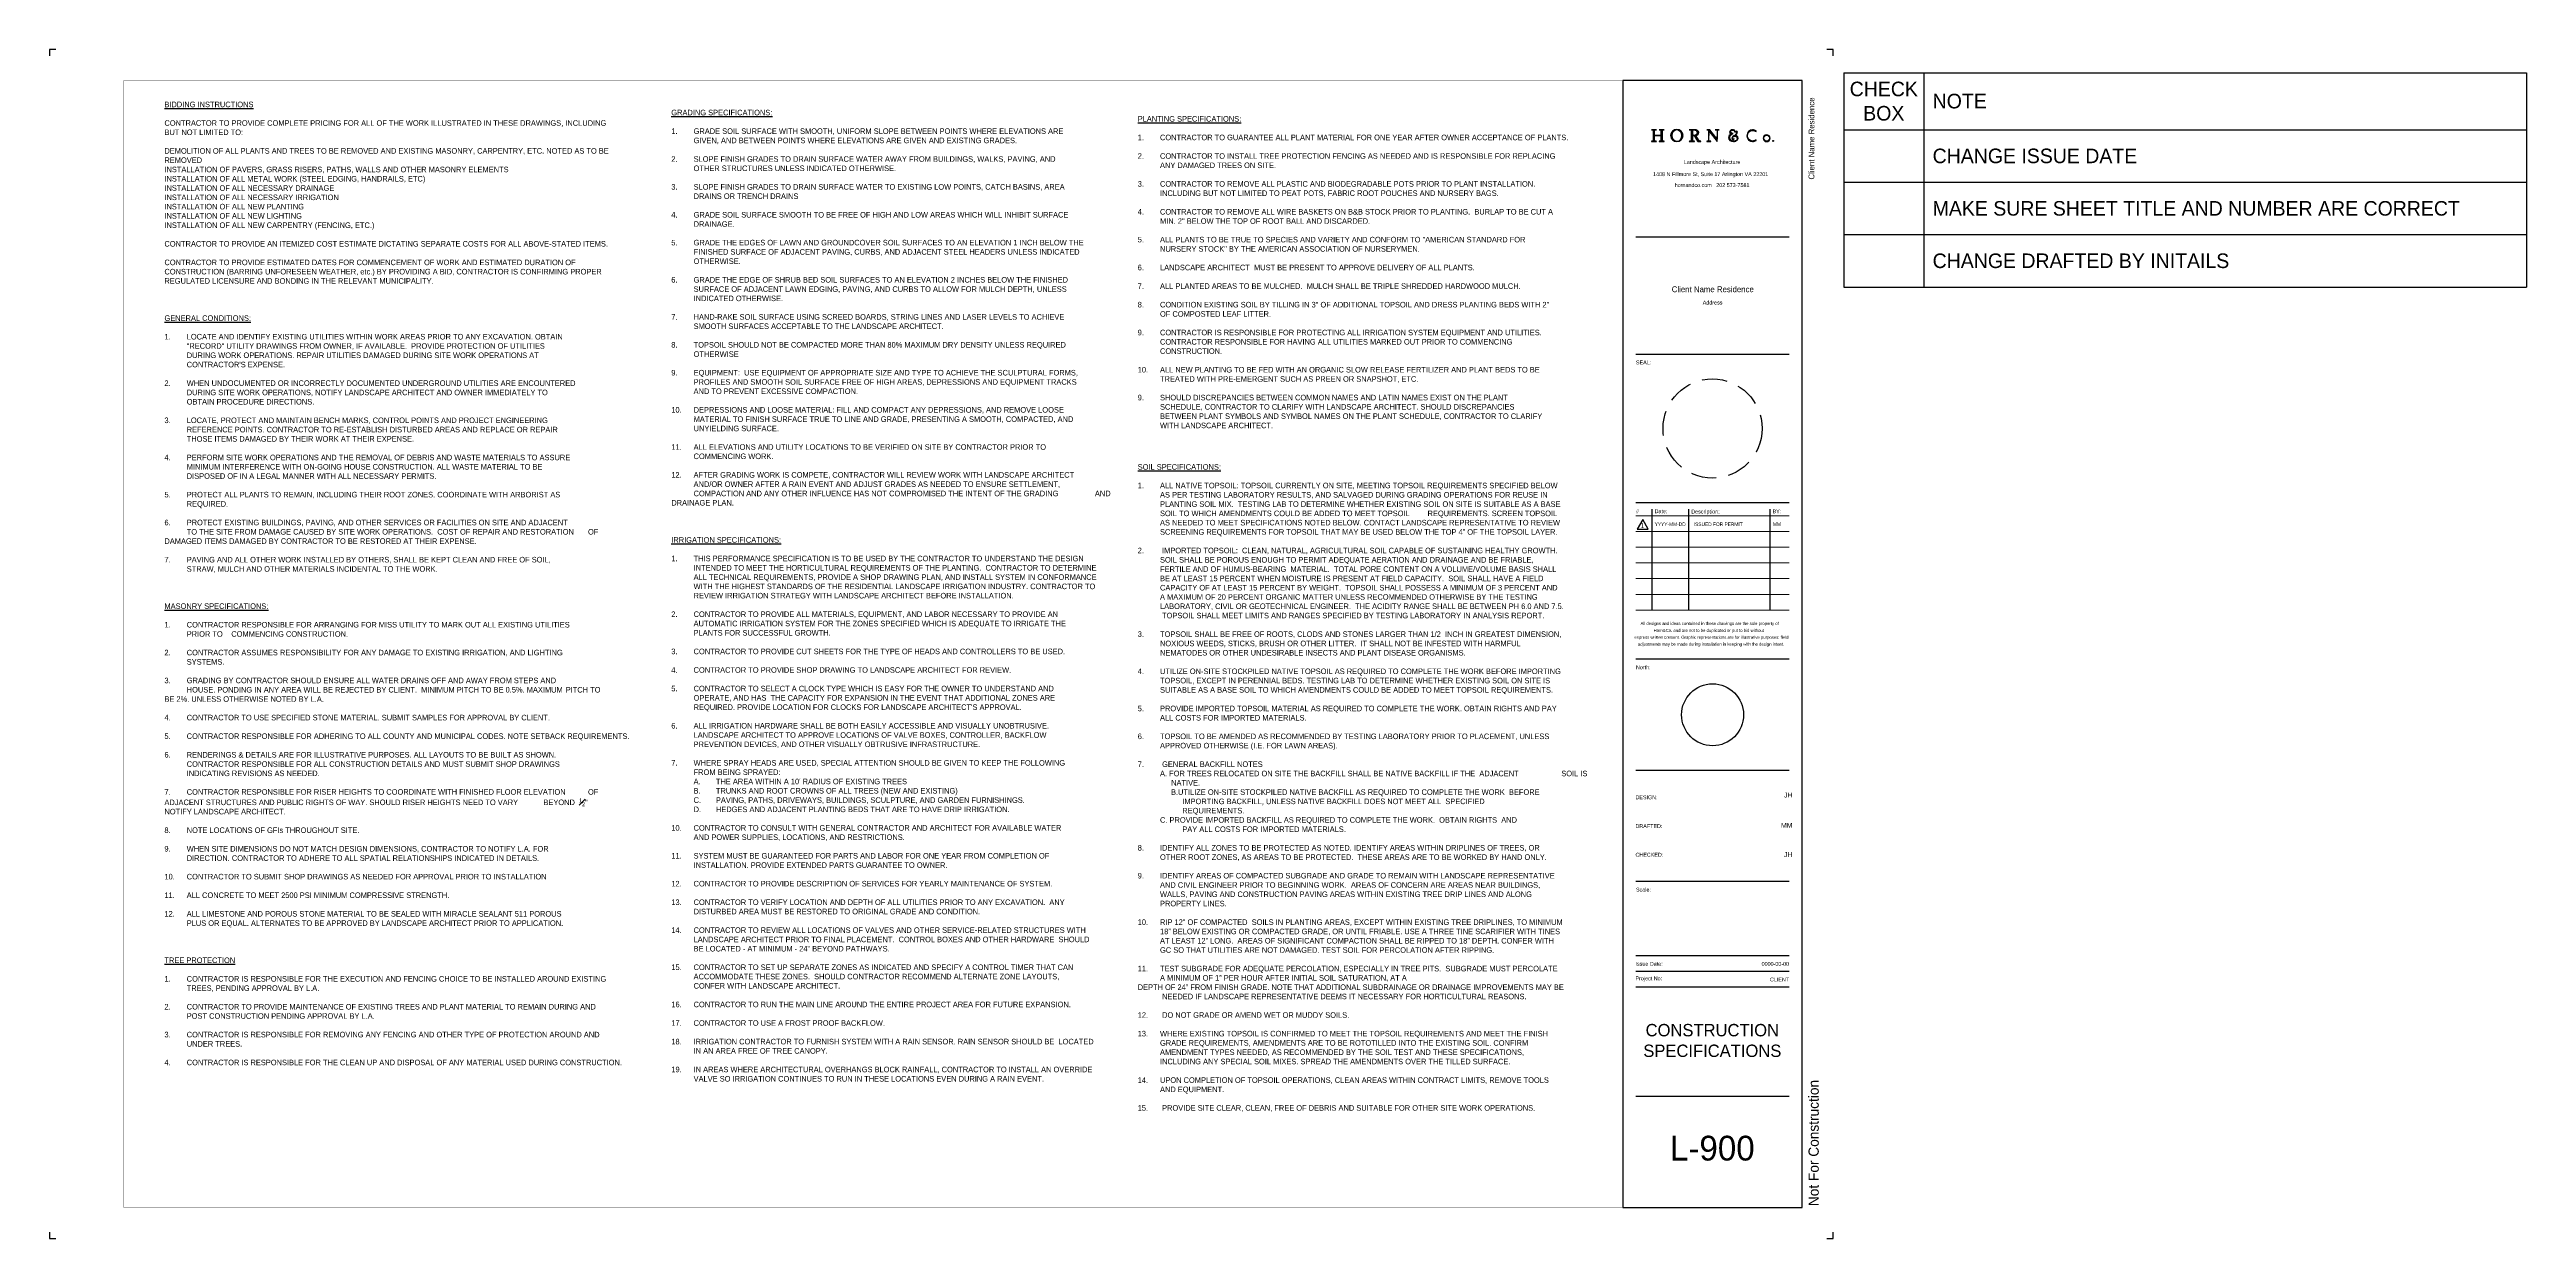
# Paper-space layout 'L-900 Specs' of a CAD drawing. Header units: inches. Extents: x 0 to 50, y 0 to 24.
import ezdxf

# ---------------------------------------------------------------- set-up
doc = ezdxf.new("R2010")
doc.units = ezdxf.units.IN
doc.header["$MEASUREMENT"] = 0
doc.linetypes.add('DASHED', pattern=[0.75, 0.5, -0.25])
for name, color, linetype in [('L-ANNO', 7, 'Continuous'), ('L-TTLB', 7, 'Continuous'), ('L-TTLB-ANNO', 7, 'Continuous')]:
    doc.layers.add(name, color=color, linetype=linetype)
doc.layers.add('L-NPLT', color=11, linetype='Continuous', plot=False)
doc.layers.add('Layer 1', color=7, linetype='Continuous', lineweight=0)
doc.styles.get("Standard").update_dxf_attribs({"font": ''})
doc.styles.add('Title Block Text', font='')
doc.styles.get('Standard').set_extended_font_data('FrancophilSans', bold=True)
doc.styles.get('Title Block Text').set_extended_font_data('Avenir LT Std 55 Roman')

psp = doc.layouts.new('L-900 Specs')

# ---------------------------------------------------------------- texts
at = {"layer": 'L-ANNO', "char_height": 0.1125, "attachment_point": 1, "style": 'Title Block Text'}
for s, width, gutter_width, heights, insert in [('\\A1;\\pxql;{\\L\\C7;BIDDING INSTRUCTIONS \\P\\l\\PCONTRACTOR TO PROVIDE COMPLETE PRICING FOR ALL OF THE WORK ILLUSTRATED IN THESE DRAWINGS, INCLUDING BUT NOT LIMITED TO:\\P\\PDEMOLITION OF ALL PLANTS AND TREES TO BE REMOVED AND EXISTING MASONRY, CARPENTRY, ETC. NOTED AS TO BE REMOVED\\PINSTALLATION OF PAVERS, GRASS RISERS, PATHS, WALLS AND OTHER MASONRY ELEMENTS \\PINSTALLATION OF ALL METAL WORK (STEEL EDGING, HANDRAILS, ETC)\\PINSTALLATION OF ALL NECESSARY DRAINAGE \\PINSTALLATION OF ALL NECESSARY IRRIGATION\\PINSTALLATION OF ALL NEW PLANTING\\PINSTALLATION OF ALL NEW LIGHTING \\PINSTALLATION OF ALL NEW CARPENTRY (FENCING, ETC.)\\P\\P\\pq*;CONTRACTOR TO PROVIDE AN ITEMIZED COST ESTIMATE DICTATING\\A0; SEPARATE COSTS FOR ALL ABOVE-STATED ITEMS.\\P\\PCONTRACTOR TO PROVIDE ESTIMATED DATES FOR COMMENCEMENT OF WORK AND ESTIMATED DURATION OF CONSTRUCTION (BARRING UNFORESEEN WEATHER, etc.) BY PROVIDING A BID, CONTRACTOR IS CONFIRMING PROPER REGULATED LICENSURE AND BONDING IN THE RELEVANT MUNICIPALITY.\\P\\P\\pql;\\A1;\\L\\P\\PGENERAL CONDITIONS:^J\\P\\pi-4,l4,q*;\\A0;\\l1.^ILOCATE AND IDENTIFY EXISTING UTILITIES WITHIN WORK AREAS PRIOR TO ANY EXCAVATION. OBTAIN  \\P\\pi0,l0,ql;^I"RECORD" UTILITY DRAWINGS FROM OWNER, IF AVAILABLE.  PROVIDE PROTECTION OF UTILITIES ^I\\P^IDURING WORK OPERATIONS. REPAIR UTILITIES DAMAGED DURING SITE WORK OPERATIONS AT ^I\\P^ICONTRACTOR\'S EXPENSE.\\P\\pi-1.5,l4.5,q*,t4.5;\\P\\pi-4,l4,tz;2.^IWHEN UNDOCUMENTED OR INCORRECTLY DOCUMENTED UNDERGROUND UTILITIES ARE ENCOUNTERED \\P\\pi0,l0,ql;^IDURING SITE WORK OPERATIONS, NOTIFY LANDSCAPE ARCHITECT AND OWNER IMMEDIATELY TO \\P^IOBTAIN PROCEDURE DIRECTIONS. \\P\\pi-1.5,l4.5,q*,t4.5;\\P\\pi-4,l4,tz;3.^ILOCATE, PROTECT AND MAINTAIN BENCH MARKS, CONTROL POINTS AND PROJECT ENGINEERING \\P\\pi0,l0,ql;^IREFERENCE POINTS. CONTRACTOR TO RE-ESTABLISH DISTURBED AREAS AND REPLACE OR REPAIR \\P^ITHOSE ITEMS DAMAGED BY THEIR WORK AT THEIR EXPENSE. ^J\\P\\pi-4,l4,q*;4.^IPERFORM SITE WORK OPERATIONS AND THE REMOVAL OF DEBRIS AND WASTE MATERIALS TO ASSURE \\P\\pi0,l0,ql;^IMINIMUM INTERFERENCE WITH ON-GOING HOUSE CONSTRUCTION. ALL WASTE MATERIAL TO BE ^I\\P^IDISPOSED OF IN A LEGAL MANNER WITH ALL NECESSARY PERMITS.\\P\\pi-1.5,l4.5,q*,t4.5;\\P\\pi-4,l4,tz;5.^IPROTECT ALL PLANTS TO REMAIN, INCLUDING THEIR ROOT ZONES. COORDINATE WITH ARBORIST AS \\P\\pi0,l0,ql;^IREQUIRED.\\P\\pi-1.5,l4.5,q*,t4.5;\\P\\pi-4,l4,tz;6.^IPROTECT EXISTING BUILDINGS, PAVING, AND OTHER SERVICES OR FACILITIES ON SITE AND ADJACENT \\P\\pi0,l0,ql;^ITO THE SITE FROM DAMAGE CAUSED BY SITE WORK OPERATIONS.  COST OF REPAIR AND RESTORATION ^IOF DAMAGED ITEMS DAMAGED BY CONTRACTOR TO BE RESTORED AT THEIR EXPENSE.\\P\\pi-1.5,l4.5,q*,t4.5;\\P\\pi-4,l4,tz;7.^IPAVING AND ALL OTHER WORK INSTALLED BY OTHERS, SHALL BE KEPT CLEAN AND FREE OF SOIL, \\P\\pi0,l0,ql;^ISTRAW, MULCH AND OTHER MATERIALS INCIDENTAL TO THE WORK.\\P\\A1;\\L\\P\\P\\PMASONRY SPECIFICATIONS:\\P\\P\\l1. ^ICONTRACTOR RESPONSIBLE FOR ARRANGING FOR MISS UTILITY TO MARK OUT ALL EXISTING UTILITIES \\P^IPRIOR TO ^ICOMMENCING CONSTRUCTION. \\P\\P2. ^ICONTRACTOR ASSUMES RESPONSIBILITY FOR ANY DAMAGE TO EXISTING IRRIGATION, AND LIGHTING \\P^ISYSTEMS. \\P\\P3. ^IGRADING BY CONTRACTOR SHOULD ENSURE ALL WATER DRAINS OFF AND AWAY FROM STEPS AND ^I\\P^IHOUSE. PONDING IN ANY AREA WILL BE REJECTED BY CLIENT.  MINIMUM PITCH TO BE 0.5%. MAXIMUM ^IPITCH TO BE 2%. UNLESS OTHERWISE NOTED BY L.A.\\P\\P4. ^ICONTRACTOR TO USE SPECIFIED STONE MATERIAL. SUBMIT SAMPLES FOR APPROVAL BY CLIENT. \\P\\P\\pi-4,l4;5. ^ICONTRACTOR RESPONSIBLE FOR ADHERING TO ALL COUNTY AND MUNICIPAL CODES. NOTE SETBACK REQUIREMENTS.\\P\\pi0,l0;\\P6. ^IRENDERINGS & DETAILS ARE FOR ILLUSTRATIVE PURPOSES. ALL LAYOUTS TO BE BUILT AS SHOWN. \\P^ICONTRACTOR RESPONSIBLE FOR ALL CONSTRUCTION DETAILS AND MUST SUBMIT SHOP DRAWINGS \\P^IINDICATING REVISIONS AS NEEDED. \\P\\P7. ^ICONTRACTOR RESPONSIBLE FOR RISER HEIGHTS TO COORDINATE WITH FINISHED FLOOR ELEVATION ^IOF ADJACENT STRUCTURES AND PUBLIC RIGHTS OF WAY. SHOULD RISER HEIGHTS NEED TO VARY ^I^IBEYOND  \\H0.7x;\\S1#2;\\H1.42857x;" NOTIFY LANDSCAPE ARCHITECT.\\P\\P8. ^INOTE LOCATIONS OF GFIs THROUGHOUT SITE.\\P\\P9. ^IWHEN SITE DIMENSIONS DO NOT MATCH DESIGN DIMENSIONS, CONTRACTOR TO NOTIFY L.A. FOR \\P^IDIRECTION. CONTRACTOR TO ADHERE TO ALL SPATIAL RELATIONSHIPS INDICATED IN DETAILS. \\P\\P10. ^ICONTRACTOR TO SUBMIT SHOP DRAWINGS AS NEEDED FOR APPROVAL PRIOR TO INSTALLATION\\P\\P11. ^IALL CONCRETE TO MEET 2500 PSI MINIMUM COMPRESSIVE STRENGTH.\\P\\P12. ^IALL LIMESTONE AND POROUS STONE MATERIAL TO BE SEALED WITH MIRACLE SEALANT 511 POROUS \\P^IPLUS OR EQUAL. ALTERNATES TO BE APPROVED BY LANDSCAPE ARCHITECT PRIOR TO APPLICATION.\\P\\P\\L\\P\\PTREE PROTECTION \\P\\P\\pi-4,l4,q*;\\l1.^ICONTRACTOR IS RESPONSIBLE FOR THE EXECUTION AND FENCING CHOICE TO BE INSTALLED AROUND EXISTING TREES, PENDING APPROVAL BY L.A. \\P\\pi0,l0,ql;\\P\\pi-4,l4,q*;2.^ICONTRACTOR TO PROVIDE MAINTENANCE OF EXISTING TREES AND PLANT MATERIAL TO REMAIN DURING AND POST CONSTRUCTION PENDING APPROVAL BY L.A. \\P\\pi0,l0,ql;\\P\\pi-4,l4,q*;3.^ICONTRACTOR IS RESPONSIBLE FOR REMOVING ANY FENCING AND OTHER TYPE OF PROTECTION AROUND AND UNDER TREES. \\P\\pi0,l0,ql;\\P\\pi-4,l4,q*;4.^ICONTRACTOR IS RESPONSIBLE FOR THE CLEAN UP AND DISPOSAL OF ANY MATERIAL USED DURING CONSTRUCTION.}', 8.6916, 0.9, [21.618], (2.319, 22.948)), ('\\A1;\\pxsm1,ql;{\\L\\C7;GRADING SPECIFICATIONS:\\P\\P\\pi-4,l4,q*;\\A0;\\l1.^IGRADE SOIL SURFACE WITH SMOOTH, UNIFORM SLOPE BETWEEN POINTS WHERE ELEVATIONS ARE \\P\\pi0,l0,ql;^IGIVEN, AND BETWEEN POINTS WHERE ELEVATIONS ARE GIVEN AND EXISTING GRADES.\\P\\P\\pi-4,l4,q*;2.^ISLOPE FINISH GRADES TO DRAIN SURFACE WATER AWAY FROM BUILDINGS, WALKS, PAVING, AND \\P\\pi0,l0,ql;^IOTHER STRUCTURES UNLESS INDICATED OTHERWISE.\\P\\P\\pi-4,l4,q*;3.^ISLOPE FINISH GRADES TO DRAIN SURFACE WATER TO EXISTING LOW POINTS, CATCH BASINS, AREA \\P\\pi0,l0,ql;^IDRAINS OR TRENCH DRAINS\\P\\P\\pi-4,l4,q*;4.^IGRADE SOIL SURFACE SMOOTH TO BE FREE OF HIGH AND LOW AREAS WHICH WILL INHIBIT SURFACE \\P\\pi0,l0,ql;^IDRAINAGE.\\P\\P\\pi-4,l4,q*;5.^IGRADE THE EDGES OF LAWN AND GROUNDCOVER SOIL SURFACES TO AN ELEVATION 1 INCH BELOW THE FINISHED SURFACE OF ADJACENT PAVING, CURBS, AND ADJACENT STEEL HEADERS UNLESS INDICATED OTHERWISE.\\P\\pi0,l0,ql;\\P\\pi-4,l4,q*;6.^IGRADE THE EDGE OF SHRUB BED SOIL SURFACES TO AN ELEVATION 2 INCHES BELOW THE FINISHED \\P\\pi0,l0,ql;^ISURFACE OF ADJACENT LAWN EDGING, PAVING, AND CURBS TO ALLOW FOR MULCH DEPTH, UNLESS \\P^IINDICATED OTHERWISE.\\P\\P\\pi-4,l4,q*;7.^IHAND-RAKE SOIL SURFACE USING SCREED BOARDS, STRING LINES AND LASER LEVELS TO ACHIEVE \\P\\pi0,l0,ql;^ISMOOTH SURFACES ACCEPTABLE TO THE LANDSCAPE ARCHITECT.\\P\\P\\pi-4,l4,q*;8.^ITOPSOIL SHOULD NOT BE COMPACTED MORE THAN 80% MAXIMUM DRY DENSITY UNLESS REQUIRED \\P\\pi0,l0,ql;^IOTHERWISE  \\P\\P\\pi-4,l4,q*;9.^IEQUIPMENT:  USE EQUIPMENT OF APPROPRIATE SIZE AND TYPE TO ACHIEVE THE SCULPTURAL FORMS, \\P\\pi0,l0,ql;^IPROFILES AND SMOOTH SOIL SURFACE FREE OF HIGH AREAS, DEPRESSIONS AND EQUIPMENT TRACKS \\P^IAND TO PREVENT EXCESSIVE COMPACTION.\\P\\A1;\\P\\pi-4,l4,q*;10.^IDEPRESSIONS AND LOOSE MATERIAL: FILL AND COMPACT ANY DEPRESSIONS, AND REMOVE LOOSE \\P\\pi0,l0,ql;^IMATERIAL TO FINISH SURFACE TRUE TO LINE AND GRADE, PRESENTING A SMOOTH, COMPACTED, AND \\P^IUNYIELDING SURFACE.\\P\\P\\pi-4,l4,q*;11.^IALL ELEVATIONS AND UTILITY LOCATIONS TO BE VERIFIED ON SITE BY CONTRACTOR PRIOR TO \\P\\pi0,l0,ql;^ICOMMENCING WORK.\\P\\P\\pi-4,l4,q*;12.^IAFTER GRADING WORK IS COMPETE, CONTRACTOR WILL REVIEW WORK WITH LANDSCAPE ARCHITECT \\P\\pi0,l0,ql;^IAND/OR OWNER AFTER A RAIN EVENT AND ADJUST GRADES AS NEEDED TO ENSURE SETTLEMENT, ^I\\P^ICOMPACTION AND ANY OTHER INFLUENCE HAS NOT COMPROMISED THE INTENT OF THE GRADING ^I^IAND DRAINAGE PLAN.\\A0;\\P\\P\\L\\P\\PIRRIGATION SPECIFICATIONS:\\P\\pq*;\\l\\P\\pi-4,l4;1.^ITHIS PERFORMANCE SPECIFICATION IS TO BE USED BY THE CONTRACTOR TO UNDERSTAND THE DESIGN INTENDED TO MEET THE HORTICULTURAL REQUIREMENTS OF THE PLANTING.  CONTRACTOR TO DETERMINE ALL TECHNICAL REQUIREMENTS, PROVIDE A SHOP DRAWING PLAN, AND INSTALL SYSTEM IN CONFORMANCE WITH THE HIGHEST STANDARDS OF THE RESIDENTIAL LANDSCAPE IRRIGATION INDUSTRY. CONTRACTOR TO REVIEW IRRIGATION STRATEGY WITH LANDSCAPE ARCHITECT BEFORE INSTALLATION. \\P\\pi0,l0,ql;\\P\\pi-4,l4,q*;2.^ICONTRACTOR TO PROVIDE ALL MATERIALS, EQUIPMENT, AND LABOR NECESSARY TO PROVIDE AN \\P\\pi0,l0,ql;^IAUTOMATIC IRRIGATION SYSTEM FOR THE ZONES SPECIFIED WHICH IS ADEQUATE TO IRRIGATE THE \\P^IPLANTS FOR SUCCESSFUL GROWTH.\\P\\P\\pi-4,l4,q*;3.^ICONTRACTOR TO PROVIDE CUT SHEETS FOR THE TYPE OF HEADS AND CONTROLLERS TO BE USED.\\P\\pi0,l0;\\P\\pi-4,l4;4.^ICONTRACTOR TO PROVIDE SHOP DRAWING TO LANDSCAPE ARCHITECT FOR REVIEW.\\P\\pi0,l0;\\P\\pi-4,l4;5.^ICONTRACTOR TO SELECT A CLOCK TYPE WHICH IS EASY FOR THE OWNER TO UNDERSTAND AND \\P\\pi0,l0,ql;^IOPERATE, AND HAS  THE CAPACITY FOR EXPANSION IN THE EVENT THAT ADDITIONAL ZONES ARE \\P^IREQUIRED. PROVIDE LOCATION FOR CLOCKS FOR LANDSCAPE ARCHITECT\'S APPROVAL.\\P^I^I\\P\\pi-4,l4,q*;6.^IALL IRRIGATION HARDWARE SHALL BE BOTH EASILY ACCESSIBLE AND VISUALLY UNOBTRUSIVE. \\P\\pi0,l0,ql;^ILANDSCAPE ARCHITECT TO APPROVE LOCATIONS OF VALVE BOXES, CONTROLLER, BACKFLOW \\P^IPREVENTION DEVICES, AND OTHER VISUALLY OBTRUSIVE INFRASTRUCTURE.\\P\\P\\pi-4,l4,q*;7.^IWHERE SPRAY HEADS ARE USED, SPECIAL ATTENTION SHOULD BE GIVEN TO KEEP THE FOLLOWING \\P\\pi0,l0,ql;^IFROM BEING SPRAYED:\\P\\pi-4,l8,q*;A.^ITHE AREA WITHIN A 10\' RADIUS OF EXISTING TREES\\PB.^ITRUNKS AND ROOT CROWNS OF ALL TREES (NEW AND EXISTING)\\PC.^IPAVING, PATHS, DRIVEWAYS, BUILDINGS, SCULPTURE, AND GARDEN FURNISHINGS.\\PD.^IHEDGES AND ADJACENT PLANTING BEDS THAT ARE TO HAVE DRIP IRRIGATION.\\P\\pi0,l0;\\P\\pi-4,l4;10.^ICONTRACTOR TO CONSULT WITH GENERAL CONTRACTOR AND ARCHITECT FOR AVAILABLE WATER\\P\\pi0,l0,ql;^IAND POWER SUPPLIES, LOCATIONS, AND RESTRICTIONS.\\P\\pq*;\\P\\pi-4,l4;11.^ISYSTEM MUST BE GUARANTEED FOR PARTS AND LABOR FOR ONE YEAR FROM COMPLETION OF \\P\\pi0,l0;^IINSTALLATION. PROVIDE EXTENDED PARTS GUARANTEE TO OWNER. \\P\\P\\pi-4,l4;12.^ICONTRACTOR TO PROVIDE DESCRIPTION OF SERVICES FOR YEARLY MAINTENANCE OF SYSTEM.\\P\\pi0,l0;\\P\\pi-4,l4;13.^ICONTRACTOR TO VERIFY LOCATION AND DEPTH OF ALL UTILITIES PRIOR TO ANY EXCAVATION.  ANY \\P\\pi0,l0,ql;^IDISTURBED AREA MUST BE RESTORED TO ORIGINAL GRADE AND CONDITION.\\P\\P\\pi-4,l4,q*;14.^ICONTRACTOR TO REVIEW ALL LOCATIONS OF VALVES AND OTHER SERVICE-RELATED STRUCTURES WITH LANDSCAPE ARCHITECT PRIOR TO FINAL PLACEMENT.  CONTROL BOXES AND OTHER HARDWARE  SHOULD BE LOCATED - AT MINIMUM - 24" BEYOND PATHWAYS.\\P\\pi0,l0;\\P\\pi-4,l4;15.^ICONTRACTOR TO SET UP SEPARATE ZONES AS INDICATED AND SPECIFY A CONTROL TIMER THAT CAN \\P\\pi0,l0;^IACCOMMODATE THESE ZONES.  SHOULD CONTRACTOR RECOMMEND ALTERNATE ZONE LAYOUTS, ^I\\P^ICONFER WITH LANDSCAPE ARCHITECT.\\P\\P\\pi-4,l4;16.^ICONTRACTOR TO RUN THE MAIN LINE AROUND THE ENTIRE PROJECT AREA FOR FUTURE EXPANSION.  \\P\\pi0,l0;\\P\\pi-4,l4;17.^ICONTRACTOR TO USE A FROST PROOF BACKFLOW. \\P\\pi0,l0;\\P\\pi-4,l4;18.^IIRRIGATION CONTRACTOR TO FURNISH SYSTEM WITH A RAIN SENSOR. RAIN SENSOR SHOULD BE  LOCATED IN AN AREA FREE OF TREE CANOPY. \\P\\pi0,l0;\\P\\pi-4,l4;19.^IIN AREAS WHERE ARCHITECTURAL OVERHANGS BLOCK RAINFALL, CONTRACTOR TO INSTALL AN OVERRIDE VALVE SO IRRIGATION CONTINUES TO RUN IN THESE LOCATIONS EVEN DURING A RAIN EVENT.}', 8.63764, 0.9, [0], (12.55, 22.784)), ('\\A1;\\pxql;{\\L\\C7;PLANTING SPECIFICATIONS:\\P\\P\\pi-4,l4,q*;\\A0;\\l1.^ICONTRACTOR TO GUARANTEE ALL PLANT MATERIAL FOR ONE YEAR AFTER OWNER ACCEPTANCE OF PLANTS. \\P\\pi0,l0;\\P\\pi-4,l4;2.^ICONTRACTOR TO INSTALL TREE PROTECTION FENCING AS NEEDED AND IS RESPONSIBLE FOR REPLACING ANY DAMAGED TREES ON SITE. \\P\\pi0,l0,ql;\\P\\pi-4,l4,q*;3.^ICONTRACTOR TO REMOVE ALL PLASTIC AND BIODEGRADABLE POTS PRIOR TO PLANT INSTALLATION. INCLUDING BUT NOT LIMITED TO PEAT POTS, FABRIC ROOT POUCHES AND NURSERY BAGS.\\P\\pi0,l0,ql;\\P\\pi-4,l4,q*;4.^ICONTRACTOR TO REMOVE ALL WIRE BASKETS ON B&B STOCK PRIOR TO PLANTING.  BURLAP TO BE CUT A MIN. 2" BELOW THE TOP OF ROOT BALL AND DISCARDED. \\P\\pi0,l0;\\P\\pi-4,l4;5.^IALL PLANTS TO BE TRUE TO SPECIES AND VARIETY AND CONFORM TO "AMERICAN STANDARD FOR NURSERY STOCK" BY THE AMERICAN ASSOCIATION OF NURSERYMEN. \\P\\pi0,l0;\\P\\pi-4,l4;6.^ILANDSCAPE ARCHITECT  MUST BE PRESENT TO APPROVE DELIVERY OF ALL PLANTS. \\P\\pi0,l0;\\P\\pi-4,l4;7.^IALL PLANTED AREAS TO BE MULCHED.  MULCH SHALL BE TRIPLE SHREDDED HARDWOOD MULCH.\\P\\pi0,l0;\\P\\pi-4,l4;8.^ICONDITION EXISTING SOIL BY TILLING IN 3" OF ADDITIONAL TOPSOIL AND DRESS PLANTING BEDS WITH 2" OF COMPOSTED LEAF LITTER. \\P\\pi0,l0;\\P\\pi-4,l4;9.^ICONTRACTOR IS RESPONSIBLE FOR PROTECTING ALL IRRIGATION SYSTEM EQUIPMENT AND UTILITIES.  CONTRACTOR RESPONSIBLE FOR HAVING ALL UTILITIES MARKED OUT PRIOR TO COMMENCING CONSTRUCTION. \\P\\pi0,l0,ql;\\P\\pi-4,l4,q*;10.^IALL NEW PLANTING TO BE FED WITH AN ORGANIC SLOW RELEASE FERTILIZER AND PLANT BEDS TO BE TREATED WITH PRE-EMERGENT SUCH AS PREEN OR SNAPSHOT, ETC.\\P\\pi0,l0,ql;\\P9. ^ISHOULD DISCREPANCIES BETWEEN COMMON NAMES AND LATIN NAMES EXIST ON THE PLANT \\P^ISCHEDULE, CONTRACTOR TO CLARIFY WITH LANDSCAPE ARCHITECT. SHOULD DISCREPANCIES \\P\\pi-4,l4;^IBETWEEN PLANT SYMBOLS AND SYMBOL NAMES ON THE PLANT SCHEDULE, CONTRACTOR TO CLARIFY WITH LANDSCAPE ARCHITECT.}', 8.52756, 0.9, [0], (21.964, 22.657)), ('{\\L\\C0;SOIL SPECIFICATIONS:\\P\\P\\pxi-4,l4,t4;\\l1.^IALL NATIVE TOPSOIL: TOPSOIL CURRENTLY ON SITE, MEETING TOPSOIL REQUIREMENTS SPECIFIED BELOW AS PER TESTING LABORATORY RESULTS, AND SALVAGED DURING GRADING OPERATIONS FOR REUSE IN PLANTING SOIL MIX.  TESTING LAB TO DETERMINE WHETHER EXISTING SOIL ON SITE IS SUITABLE AS A BASE SOIL TO WHICH AMENDMENTS COULD BE ADDED TO MEET TOPSOIL ^IREQUIREMENTS. SCREEN TOPSOIL AS NEEDED TO MEET SPECIFICATIONS NOTED BELOW. CONTACT LANDSCAPE REPRESENTATIVE TO REVIEW SCREENING REQUIREMENTS FOR TOPSOIL THAT MAY BE USED BELOW THE TOP 4” OF THE TOPSOIL LAYER.\\P\\pi0,l0,tz;\\P\\pi-4,l4,t4;2.^I IMPORTED TOPSOIL:  CLEAN, NATURAL, AGRICULTURAL SOIL CAPABLE OF SUSTAINING HEALTHY GROWTH.  SOIL SHALL BE POROUS ENOUGH TO PERMIT ADEQUATE AERATION AND DRAINAGE AND BE FRIABLE, FERTILE AND OF HUMUS-BEARING  MATERIAL.  TOTAL PORE CONTENT ON A VOLUME/VOLUME BASIS SHALL BE AT LEAST 15 PERCENT WHEN MOISTURE IS PRESENT AT FIELD CAPACITY.  SOIL SHALL HAVE A FIELD CAPACITY OF AT LEAST 15 PERCENT BY WEIGHT.  TOPSOIL SHALL POSSESS A MINIMUM OF 3 PERCENT AND A MAXIMUM OF 20 PERCENT ORGANIC MATTER UNLESS RECOMMENDED OTHERWISE BY THE TESTING LABORATORY, CIVIL OR GEOTECHNICAL ENGINEER.  THE ACIDITY RANGE SHALL BE BETWEEN PH 6.0 AND 7.5.  TOPSOIL SHALL MEET LIMITS AND RANGES SPECIFIED BY TESTING LABORATORY IN ANALYSIS REPORT.\\P\\pi0,l0,tz;\\P\\pi-4,l4,t4;3.^ITOPSOIL SHALL BE FREE OF ROOTS, CLODS AND STONES LARGER THAN 1/2  INCH IN GREATEST DIMENSION, NOXIOUS WEEDS, STICKS, BRUSH OR OTHER LITTER.  IT SHALL NOT BE INFESTED WITH HARMFUL NEMATODES OR OTHER UNDESIRABLE INSECTS AND PLANT DISEASE ORGANISMS.\\P\\pi0,l0,tz;\\P\\pi-4,l4,t4;4.^IUTILIZE ON-SITE STOCKPILED NATIVE TOPSOIL AS REQUIRED TO COMPLETE THE WORK BEFORE IMPORTING TOPSOIL, EXCEPT IN PERENNIAL BEDS. TESTING LAB TO DETERMINE WHETHER EXISTING SOIL ON SITE IS SUITABLE AS A BASE SOIL TO WHICH AMENDMENTS COULD BE ADDED TO MEET TOPSOIL REQUIREMENTS.\\P\\pi0,l0,tz;\\P\\pi-4,l4,t4;5.^IPROVIDE IMPORTED TOPSOIL MATERIAL AS REQUIRED TO COMPLETE THE WORK. OBTAIN RIGHTS AND PAY ALL COSTS FOR IMPORTED MATERIALS.\\P\\pi0,l0,tz;\\P\\pi-4,l4,t4;6.^ITOPSOIL TO BE AMENDED AS RECOMMENDED BY TESTING LABORATORY PRIOR TO PLACEMENT, UNLESS APPROVED OTHERWISE (I.E. FOR LAWN AREAS).\\P\\pi0,l0,tz;\\P\\pi-4,l4,t4;7.^I GENERAL BACKFILL NOTES\\P\\pi-6,l6,tz;^IA. FOR TREES RELOCATED ON SITE THE BACKFILL SHALL BE NATIVE BACKFILL IF THE  ADJACENT ^I^ISOIL IS NATIVE.\\P\\pt3;^I        B.UTILIZE ON-SITE STOCKPILED NATIVE BACKFILL AS REQUIRED TO COMPLETE THE WORK  BEFORE ^IIMPORTING BACKFILL, UNLESS NATIVE BACKFILL DOES NOT MEET ALL  SPECIFIED ^I^I^I^IREQUIREMENTS.\\P\\ptz;^IC. PROVIDE IMPORTED BACKFILL AS REQUIRED TO COMPLETE THE WORK.  OBTAIN RIGHTS  AND ^I^IPAY ALL COSTS FOR IMPORTED MATERIALS.\\P\\pi0,l0;\\P\\pi-4,l4,t4;8.^IIDENTIFY ALL ZONES TO BE PROTECTED AS NOTED. IDENTIFY AREAS WITHIN DRIPLINES OF TREES, OR OTHER ROOT ZONES, AS AREAS TO BE PROTECTED.  THESE AREAS ARE TO BE WORKED BY HAND ONLY.\\P\\pi0,l0,tz;\\P\\pi-4,l4,t4;9.^IIDENTIFY AREAS OF COMPACTED SUBGRADE AND GRADE TO REMAIN WITH LANDSCAPE REPRESENTATIVE AND CIVIL ENGINEER PRIOR TO BEGINNING WORK.  AREAS OF CONCERN ARE AREAS NEAR BUILDINGS, WALLS, PAVING AND CONSTRUCTION PAVING AREAS WITHIN EXISTING TREE DRIP LINES AND ALONG PROPERTY LINES.\\P\\pi0,l0,tz;\\P\\pi-4,l4,t4;10.^IRIP 12" OF COMPACTED  SOILS IN PLANTING AREAS, EXCEPT WITHIN EXISTING TREE DRIPLINES, TO MINIMUM 18” BELOW EXISTING OR COMPACTED GRADE, OR UNTIL FRIABLE. USE A THREE TINE SCARIFIER WITH TINES AT LEAST 12” LONG.  AREAS OF SIGNIFICANT COMPACTION SHALL BE RIPPED TO 18” DEPTH. CONFER WITH GC SO THAT UTILITIES ARE NOT DAMAGED. TEST SOIL FOR PERCOLATION AFTER RIPPING.\\P\\pi0,l0,tz;\\P\\pi-4,l4,t4;11.^ITEST SUBGRADE FOR ADEQUATE PERCOLATION, ESPECIALLY IN TREE PITS.  SUBGRADE MUST PERCOLATE A MINIMUM OF 1” PER HOUR AFTER INITIAL SOIL SATURATION, AT A  ^JDEPTH OF 24” FROM FINISH GRADE. NOTE THAT ADDITIONAL SUBDRAINAGE OR DRAINAGE IMPROVEMENTS MAY BE  NEEDED IF LANDSCAPE REPRESENTATIVE DEEMS IT NECESSARY FOR HORTICULTURAL REASONS.\\P\\pi0,l0,tz;\\P\\pi-4,l4,t4;12.^I DO NOT GRADE OR AMEND WET OR MUDDY SOILS.\\P\\pi0,l0,tz;\\P\\pi-4,l4,t4;13.^IWHERE EXISTING TOPSOIL IS CONFIRMED TO MEET THE TOPSOIL REQUIREMENTS AND MEET THE FINISH GRADE REQUIREMENTS, AMENDMENTS ARE TO BE ROTOTILLED INTO THE EXISTING SOIL. CONFIRM AMENDMENT TYPES NEEDED, AS RECOMMENDED BY THE SOIL TEST AND THESE SPECIFICATIONS, INCLUDING ANY SPECIAL SOIL MIXES. SPREAD THE AMENDMENTS OVER THE TILLED SURFACE. \\P\\pi0,l0,tz;\\P\\pi-4,l4,t4;14.^IUPON COMPLETION OF TOPSOIL OPERATIONS, CLEAN AREAS WITHIN CONTRACT LIMITS, REMOVE TOOLS AND EQUIPMENT.\\P\\pi0,l0,tz; \\P\\pi-4,l4,t4;15.^I PROVIDE SITE CLEAR, CLEAN, FREE OF DEBRIS AND SUITABLE FOR OTHER SITE WORK OPERATIONS.}', 8.57925, 0.562, [0], (21.964, 15.631))]:
    psp.add_mtext_dynamic_manual_height_columns(s, width=width, gutter_width=gutter_width, heights=heights, dxfattribs=dict(at, insert=insert))
at = {"layer": 'L-NPLT', "insert": (32.153, 14.389), "char_height": 0.1, "width": 0.10163, "attachment_point": 5, "style": 'Title Block Text'}
psp.add_mtext('\\pxqc;1', dxfattribs=at)
at = {"layer": 'L-NPLT', "attachment_point": 1, "style": 'Title Block Text'}
for s, width, insert, char_height in [('YYYY-MM-DD', 0.7861, (32.399, 14.453), 0.0703), ('ISSUED FOR PERMIT', 1.70854, (33.187, 14.453), 0.07031), ('MM', 0.25992, (34.786, 14.453), 0.0703)]:
    psp.add_mtext_dynamic_manual_height_columns(s, width=width, gutter_width=1, heights=[0], dxfattribs=dict(at, insert=insert, char_height=char_height))
at = {"layer": 'L-TTLB-ANNO', "char_height": 0.1, "width": 0.33718, "attachment_point": 6, "style": 'Title Block Text'}
for s, insert in [('\\pxqr;JH', (35.179, 8.951)), ('\\pxqr;MM', (35.179, 8.34)), ('\\pxqr;JH', (35.179, 7.748))]:
    psp.add_mtext(s, dxfattribs=dict(at, insert=insert))
at = {"layer": 'L-TTLB-ANNO', "attachment_point": 5, "style": 'Title Block Text'}
for s, width, insert, char_height in [('\\pxqc;CONSTRUCTION SPECIFICATIONS', 3.12336, (33.562, 3.995), 0.25), ('\\pxqc;L-900', 3.08453, (33.562, 1.82), 0.5)]:
    psp.add_mtext_dynamic_manual_height_columns(s, width=width, gutter_width=1, heights=[0], dxfattribs=dict(at, insert=insert, char_height=char_height))

# ---------------------------------------------------------------- blocks, each defined once
blk = doc.blocks.new('Block_13')
at = {"layer": 'L-TTLB', "transparency": 33554687}
h = blk.add_hatch(color=256, dxfattribs=at)
h.dxf.hatch_style = 2
edge = h.paths.add_edge_path()
edge.add_spline(control_points=[(-59.841, 26.461), (-59.841, 26.461), (-59.827, 26.463), (-59.827, 26.463), (-59.814, 26.464), (-59.809, 26.467), (-59.809, 26.469), (-59.809, 26.469), (-59.809, 26.686), (-59.809, 26.686), (-59.809, 26.689), (-59.811, 26.69), (-59.831, 26.692), (-59.831, 26.692), (-59.84, 26.693), (-59.84, 26.693), (-59.84, 26.693), (-59.841, 26.695), (-59.841, 26.695), (-59.841, 26.695), (-59.744, 26.695), (-59.744, 26.695), (-59.744, 26.695), (-59.745, 26.693), (-59.745, 26.693), (-59.745, 26.693), (-59.76, 26.691), (-59.76, 26.691), (-59.774, 26.69), (-59.779, 26.688), (-59.779, 26.685), (-59.779, 26.685), (-59.779, 26.581), (-59.779, 26.581), (-59.779, 26.581), (-59.651, 26.581), (-59.651, 26.581), (-59.651, 26.581), (-59.651, 26.686), (-59.651, 26.686), (-59.651, 26.689), (-59.654, 26.69), (-59.673, 26.692), (-59.673, 26.692), (-59.684, 26.693), (-59.684, 26.693), (-59.684, 26.693), (-59.685, 26.695), (-59.685, 26.695), (-59.685, 26.695), (-59.588, 26.695), (-59.588, 26.695), (-59.588, 26.695), (-59.589, 26.693), (-59.589, 26.693), (-59.589, 26.693), (-59.603, 26.691), (-59.603, 26.691), (-59.616, 26.69), (-59.621, 26.688), (-59.621, 26.685), (-59.621, 26.685), (-59.621, 26.468), (-59.621, 26.468), (-59.621, 26.465), (-59.619, 26.464), (-59.599, 26.463), (-59.599, 26.463), (-59.59, 26.461), (-59.59, 26.461), (-59.59, 26.461), (-59.589, 26.459), (-59.589, 26.459), (-59.589, 26.459), (-59.686, 26.459), (-59.686, 26.459), (-59.686, 26.459), (-59.685, 26.461), (-59.685, 26.461), (-59.685, 26.461), (-59.67, 26.463), (-59.67, 26.463), (-59.656, 26.464), (-59.651, 26.467), (-59.651, 26.469), (-59.651, 26.469), (-59.651, 26.577), (-59.651, 26.577), (-59.651, 26.577), (-59.779, 26.577), (-59.779, 26.577), (-59.779, 26.577), (-59.779, 26.468), (-59.779, 26.468), (-59.779, 26.465), (-59.776, 26.464), (-59.757, 26.463), (-59.757, 26.463), (-59.746, 26.461), (-59.746, 26.461), (-59.746, 26.461), (-59.745, 26.459), (-59.745, 26.459), (-59.745, 26.459), (-59.842, 26.459), (-59.842, 26.459), (-59.842, 26.459), (-59.841, 26.461), (-59.841, 26.461)], knot_values=[0, 0, 0, 0, 1, 1, 1, 2, 2, 2, 3, 3, 3, 4, 4, 4, 5, 5, 5, 6, 6, 6, 7, 7, 7, 8, 8, 8, 9, 9, 9, 10, 10, 10, 11, 11, 11, 12, 12, 12, 13, 13, 13, 14, 14, 14, 15, 15, 15, 16, 16, 16, 17, 17, 17, 18, 18, 18, 19, 19, 19, 20, 20, 20, 21, 21, 21, 22, 22, 22, 23, 23, 23, 24, 24, 24, 25, 25, 25, 26, 26, 26, 27, 27, 27, 28, 28, 28, 29, 29, 29, 30, 30, 30, 31, 31, 31, 32, 32, 32, 33, 33, 33, 34, 34, 34, 35, 35, 35, 36, 36, 36, 36], degree=3, periodic=0)
h = blk.add_hatch(color=256, dxfattribs=at)
h.dxf.hatch_style = 2
edge = h.paths.add_edge_path()
edge.add_spline(control_points=[(-59.239, 26.577), (-59.239, 26.648), (-59.278, 26.697), (-59.332, 26.697), (-59.387, 26.697), (-59.423, 26.65), (-59.423, 26.576), (-59.423, 26.506), (-59.384, 26.458), (-59.33, 26.458), (-59.274, 26.458), (-59.239, 26.504), (-59.239, 26.577)], knot_values=[0, 0, 0, 0, 1, 1, 1, 2, 2, 2, 3, 3, 3, 4, 4, 4, 4], degree=3, periodic=0)
edge = h.paths.add_edge_path()
edge.add_spline(control_points=[(-59.456, 26.577), (-59.456, 26.642), (-59.397, 26.701), (-59.331, 26.701), (-59.259, 26.701), (-59.206, 26.65), (-59.206, 26.577), (-59.206, 26.512), (-59.265, 26.454), (-59.332, 26.454), (-59.403, 26.454), (-59.456, 26.504), (-59.456, 26.577)], knot_values=[0, 0, 0, 0, 1, 1, 1, 2, 2, 2, 3, 3, 3, 4, 4, 4, 4], degree=3, periodic=0)
h = blk.add_hatch(color=256, dxfattribs=at)
h.dxf.hatch_style = 2
edge = h.paths.add_edge_path()
edge.add_spline(control_points=[(-58.922, 26.635), (-58.922, 26.671), (-58.946, 26.693), (-58.992, 26.691), (-58.992, 26.691), (-59.011, 26.691), (-59.011, 26.691), (-59.011, 26.691), (-59.011, 26.587), (-59.011, 26.587), (-58.999, 26.583), (-58.989, 26.581), (-58.977, 26.581), (-58.943, 26.581), (-58.922, 26.601), (-58.922, 26.635)], knot_values=[0, 0, 0, 0, 1, 1, 1, 2, 2, 2, 3, 3, 3, 4, 4, 4, 5, 5, 5, 5], degree=3, periodic=0)
edge = h.paths.add_edge_path()
edge.add_spline(control_points=[(-59.078, 26.461), (-59.078, 26.461), (-59.059, 26.463), (-59.059, 26.463), (-59.051, 26.464), (-59.041, 26.467), (-59.041, 26.469), (-59.041, 26.469), (-59.041, 26.686), (-59.041, 26.686), (-59.041, 26.689), (-59.043, 26.69), (-59.063, 26.692), (-59.063, 26.692), (-59.077, 26.693), (-59.077, 26.693), (-59.077, 26.693), (-59.079, 26.695), (-59.079, 26.695), (-59.079, 26.695), (-58.982, 26.695), (-58.982, 26.695), (-58.922, 26.695), (-58.89, 26.674), (-58.89, 26.635), (-58.89, 26.606), (-58.915, 26.583), (-58.949, 26.576), (-58.949, 26.576), (-58.894, 26.492), (-58.894, 26.492), (-58.878, 26.469), (-58.871, 26.463), (-58.853, 26.462), (-58.853, 26.462), (-58.848, 26.461), (-58.848, 26.461), (-58.848, 26.461), (-58.846, 26.459), (-58.846, 26.459), (-58.846, 26.459), (-58.908, 26.459), (-58.908, 26.459), (-58.908, 26.459), (-58.911, 26.464), (-58.911, 26.464), (-58.911, 26.464), (-58.98, 26.576), (-58.98, 26.576), (-58.99, 26.577), (-59.001, 26.58), (-59.011, 26.583), (-59.011, 26.583), (-59.011, 26.468), (-59.011, 26.468), (-59.011, 26.465), (-58.997, 26.463), (-58.989, 26.463), (-58.989, 26.463), (-58.974, 26.461), (-58.974, 26.461), (-58.974, 26.461), (-58.973, 26.459), (-58.973, 26.459), (-58.973, 26.459), (-59.079, 26.459), (-59.079, 26.459), (-59.079, 26.459), (-59.078, 26.461), (-59.078, 26.461)], knot_values=[0, 0, 0, 0, 1, 1, 1, 2, 2, 2, 3, 3, 3, 4, 4, 4, 5, 5, 5, 6, 6, 6, 7, 7, 7, 8, 8, 8, 9, 9, 9, 10, 10, 10, 11, 11, 11, 12, 12, 12, 13, 13, 13, 14, 14, 14, 15, 15, 15, 16, 16, 16, 17, 17, 17, 18, 18, 18, 19, 19, 19, 20, 20, 20, 21, 21, 21, 22, 22, 22, 23, 23, 23, 23], degree=3, periodic=0)
h = blk.add_hatch(color=256, dxfattribs=at)
h.dxf.hatch_style = 2
edge = h.paths.add_edge_path()
edge.add_spline(control_points=[(-58.685, 26.671), (-58.685, 26.671), (-58.685, 26.671), (-58.685, 26.671), (-58.685, 26.671), (-58.685, 26.475), (-58.685, 26.475), (-58.685, 26.469), (-58.676, 26.464), (-58.653, 26.462), (-58.653, 26.462), (-58.646, 26.461), (-58.646, 26.461), (-58.646, 26.461), (-58.645, 26.459), (-58.645, 26.459), (-58.645, 26.459), (-58.724, 26.459), (-58.724, 26.459), (-58.724, 26.459), (-58.723, 26.461), (-58.723, 26.461), (-58.723, 26.461), (-58.716, 26.462), (-58.716, 26.462), (-58.699, 26.464), (-58.689, 26.468), (-58.689, 26.475), (-58.689, 26.475), (-58.688, 26.674), (-58.688, 26.674), (-58.694, 26.68), (-58.703, 26.689), (-58.723, 26.692), (-58.723, 26.692), (-58.728, 26.693), (-58.728, 26.693), (-58.728, 26.693), (-58.729, 26.695), (-58.729, 26.695), (-58.729, 26.695), (-58.666, 26.695), (-58.666, 26.695), (-58.666, 26.695), (-58.518, 26.506), (-58.518, 26.506), (-58.518, 26.506), (-58.517, 26.506), (-58.517, 26.506), (-58.517, 26.506), (-58.518, 26.68), (-58.518, 26.68), (-58.518, 26.685), (-58.526, 26.69), (-58.549, 26.692), (-58.549, 26.692), (-58.556, 26.693), (-58.556, 26.693), (-58.556, 26.693), (-58.557, 26.695), (-58.557, 26.695), (-58.557, 26.695), (-58.478, 26.695), (-58.478, 26.695), (-58.478, 26.695), (-58.479, 26.693), (-58.479, 26.693), (-58.479, 26.693), (-58.487, 26.692), (-58.487, 26.692), (-58.503, 26.691), (-58.513, 26.686), (-58.513, 26.679), (-58.513, 26.679), (-58.514, 26.457), (-58.514, 26.457), (-58.514, 26.457), (-58.517, 26.457), (-58.517, 26.457), (-58.517, 26.457), (-58.685, 26.671), (-58.685, 26.671)], knot_values=[0, 0, 0, 0, 1, 1, 1, 2, 2, 2, 3, 3, 3, 4, 4, 4, 5, 5, 5, 6, 6, 6, 7, 7, 7, 8, 8, 8, 9, 9, 9, 10, 10, 10, 11, 11, 11, 12, 12, 12, 13, 13, 13, 14, 14, 14, 15, 15, 15, 16, 16, 16, 17, 17, 17, 18, 18, 18, 19, 19, 19, 20, 20, 20, 21, 21, 21, 22, 22, 22, 23, 23, 23, 24, 24, 24, 25, 25, 25, 26, 26, 26, 27, 27, 27, 27], degree=3, periodic=0)
h = blk.add_hatch(color=256, dxfattribs=at)
h.dxf.hatch_style = 2
edge = h.paths.add_edge_path()
edge.add_spline(control_points=[(-58.192, 26.616), (-58.215, 26.606), (-58.232, 26.595), (-58.248, 26.579), (-58.259, 26.568), (-58.264, 26.549), (-58.264, 26.537), (-58.264, 26.496), (-58.224, 26.465), (-58.182, 26.465), (-58.148, 26.465), (-58.113, 26.48), (-58.113, 26.517), (-58.113, 26.549), (-58.136, 26.563), (-58.156, 26.563), (-58.183, 26.563), (-58.21, 26.542), (-58.21, 26.518), (-58.21, 26.509), (-58.204, 26.504), (-58.196, 26.504), (-58.185, 26.504), (-58.179, 26.513), (-58.176, 26.516), (-58.176, 26.516), (-58.173, 26.513), (-58.173, 26.513), (-58.18, 26.503), (-58.19, 26.494), (-58.203, 26.494), (-58.217, 26.494), (-58.221, 26.506), (-58.221, 26.514), (-58.221, 26.546), (-58.18, 26.568), (-58.163, 26.581), (-58.15, 26.589), (-58.124, 26.614), (-58.124, 26.632), (-58.124, 26.641), (-58.128, 26.645), (-58.134, 26.645), (-58.14, 26.645), (-58.144, 26.64), (-58.146, 26.636), (-58.146, 26.636), (-58.15, 26.637), (-58.15, 26.637), (-58.146, 26.647), (-58.133, 26.662), (-58.122, 26.662), (-58.114, 26.662), (-58.108, 26.656), (-58.108, 26.644), (-58.108, 26.618), (-58.137, 26.589), (-58.16, 26.574), (-58.16, 26.574), (-58.16, 26.573), (-58.16, 26.573), (-58.154, 26.574), (-58.148, 26.574), (-58.142, 26.574), (-58.132, 26.574), (-58.123, 26.572), (-58.117, 26.569), (-58.1, 26.561), (-58.091, 26.545), (-58.091, 26.526), (-58.091, 26.51), (-58.1, 26.498), (-58.111, 26.486), (-58.127, 26.468), (-58.157, 26.457), (-58.186, 26.457), (-58.242, 26.457), (-58.289, 26.486), (-58.289, 26.533), (-58.289, 26.565), (-58.265, 26.592), (-58.229, 26.604), (-58.229, 26.604), (-58.229, 26.605), (-58.229, 26.605), (-58.248, 26.609), (-58.268, 26.621), (-58.268, 26.642), (-58.268, 26.668), (-58.243, 26.694), (-58.209, 26.694), (-58.193, 26.694), (-58.178, 26.686), (-58.172, 26.686), (-58.169, 26.686), (-58.165, 26.688), (-58.164, 26.688), (-58.164, 26.686), (-58.158, 26.677), (-58.158, 26.665), (-58.158, 26.658), (-58.16, 26.652), (-58.163, 26.648), (-58.163, 26.648), (-58.167, 26.65), (-58.167, 26.65), (-58.165, 26.653), (-58.164, 26.656), (-58.163, 26.659), (-58.172, 26.673), (-58.184, 26.687), (-58.206, 26.687), (-58.224, 26.687), (-58.244, 26.678), (-58.244, 26.651), (-58.244, 26.633), (-58.231, 26.619), (-58.208, 26.619), (-58.198, 26.619), (-58.195, 26.62), (-58.192, 26.621), (-58.192, 26.621), (-58.192, 26.616), (-58.192, 26.616)], knot_values=[0, 0, 0, 0, 1, 1, 1, 2, 2, 2, 3, 3, 3, 4, 4, 4, 5, 5, 5, 6, 6, 6, 7, 7, 7, 8, 8, 8, 9, 9, 9, 10, 10, 10, 11, 11, 11, 12, 12, 12, 13, 13, 13, 14, 14, 14, 15, 15, 15, 16, 16, 16, 17, 17, 17, 18, 18, 18, 19, 19, 19, 20, 20, 20, 21, 21, 21, 22, 22, 22, 23, 23, 23, 24, 24, 24, 25, 25, 25, 26, 26, 26, 27, 27, 27, 28, 28, 28, 29, 29, 29, 30, 30, 30, 31, 31, 31, 32, 32, 32, 33, 33, 33, 34, 34, 34, 35, 35, 35, 36, 36, 36, 37, 37, 37, 38, 38, 38, 39, 39, 39, 40, 40, 40, 41, 41, 41, 41], degree=3, periodic=0)
h = blk.add_hatch(color=256, dxfattribs=at)
h.dxf.hatch_style = 2
edge = h.paths.add_edge_path()
edge.add_spline(control_points=[(-57.804, 26.454), (-57.865, 26.454), (-57.917, 26.498), (-57.917, 26.572), (-57.917, 26.646), (-57.865, 26.691), (-57.804, 26.691), (-57.779, 26.691), (-57.75, 26.682), (-57.733, 26.669), (-57.733, 26.669), (-57.733, 26.656), (-57.733, 26.656), (-57.751, 26.669), (-57.774, 26.678), (-57.804, 26.678), (-57.861, 26.678), (-57.904, 26.637), (-57.904, 26.572), (-57.904, 26.507), (-57.861, 26.466), (-57.804, 26.466), (-57.774, 26.466), (-57.751, 26.475), (-57.733, 26.489), (-57.733, 26.489), (-57.733, 26.475), (-57.733, 26.475), (-57.75, 26.463), (-57.779, 26.454), (-57.804, 26.454)], knot_values=[0, 0, 0, 0, 1, 1, 1, 2, 2, 2, 3, 3, 3, 4, 4, 4, 5, 5, 5, 6, 6, 6, 7, 7, 7, 8, 8, 8, 9, 9, 9, 10, 10, 10, 10], degree=3, periodic=0)
h = blk.add_hatch(color=256, dxfattribs=at)
h.dxf.hatch_style = 2
edge = h.paths.add_edge_path()
edge.add_spline(control_points=[(-57.518, 26.582), (-57.549, 26.582), (-57.574, 26.559), (-57.574, 26.524), (-57.574, 26.488), (-57.549, 26.465), (-57.518, 26.465), (-57.488, 26.465), (-57.463, 26.488), (-57.463, 26.524), (-57.463, 26.559), (-57.488, 26.582), (-57.518, 26.582)], knot_values=[0, 0, 0, 0, 1, 1, 1, 2, 2, 2, 3, 3, 3, 4, 4, 4, 4], degree=3, periodic=0)
edge = h.paths.add_edge_path()
edge.add_spline(control_points=[(-57.518, 26.454), (-57.557, 26.454), (-57.586, 26.484), (-57.586, 26.524), (-57.586, 26.563), (-57.557, 26.593), (-57.518, 26.593), (-57.48, 26.593), (-57.45, 26.563), (-57.45, 26.524), (-57.45, 26.484), (-57.48, 26.454), (-57.518, 26.454)], knot_values=[0, 0, 0, 0, 1, 1, 1, 2, 2, 2, 3, 3, 3, 4, 4, 4, 4], degree=3, periodic=0)
h = blk.add_hatch(color=256, dxfattribs=at)
h.dxf.hatch_style = 2
edge = h.paths.add_edge_path()
edge.add_arc((-57.389, 26.468), 0.01, 0, 360)
at = {"layer": 'L-TTLB'}
blk.add_circle((-57.389, 26.468), 0.01, dxfattribs=at)
for points, knots in [([(-59.841, 26.461), (-59.841, 26.461), (-59.827, 26.463), (-59.827, 26.463), (-59.814, 26.464), (-59.809, 26.467), (-59.809, 26.469), (-59.809, 26.469), (-59.809, 26.686), (-59.809, 26.686), (-59.809, 26.689), (-59.811, 26.69), (-59.831, 26.692), (-59.831, 26.692), (-59.84, 26.693), (-59.84, 26.693), (-59.84, 26.693), (-59.841, 26.695), (-59.841, 26.695), (-59.841, 26.695), (-59.744, 26.695), (-59.744, 26.695), (-59.744, 26.695), (-59.745, 26.693), (-59.745, 26.693), (-59.745, 26.693), (-59.76, 26.691), (-59.76, 26.691), (-59.774, 26.69), (-59.779, 26.688), (-59.779, 26.685), (-59.779, 26.685), (-59.779, 26.581), (-59.779, 26.581), (-59.779, 26.581), (-59.651, 26.581), (-59.651, 26.581), (-59.651, 26.581), (-59.651, 26.686), (-59.651, 26.686), (-59.651, 26.689), (-59.654, 26.69), (-59.673, 26.692), (-59.673, 26.692), (-59.684, 26.693), (-59.684, 26.693), (-59.684, 26.693), (-59.685, 26.695), (-59.685, 26.695), (-59.685, 26.695), (-59.588, 26.695), (-59.588, 26.695), (-59.588, 26.695), (-59.589, 26.693), (-59.589, 26.693), (-59.589, 26.693), (-59.603, 26.691), (-59.603, 26.691), (-59.616, 26.69), (-59.621, 26.688), (-59.621, 26.685), (-59.621, 26.685), (-59.621, 26.468), (-59.621, 26.468), (-59.621, 26.465), (-59.619, 26.464), (-59.599, 26.463), (-59.599, 26.463), (-59.59, 26.461), (-59.59, 26.461), (-59.59, 26.461), (-59.589, 26.459), (-59.589, 26.459), (-59.589, 26.459), (-59.686, 26.459), (-59.686, 26.459), (-59.686, 26.459), (-59.685, 26.461), (-59.685, 26.461), (-59.685, 26.461), (-59.67, 26.463), (-59.67, 26.463), (-59.656, 26.464), (-59.651, 26.467), (-59.651, 26.469), (-59.651, 26.469), (-59.651, 26.577), (-59.651, 26.577), (-59.651, 26.577), (-59.779, 26.577), (-59.779, 26.577), (-59.779, 26.577), (-59.779, 26.468), (-59.779, 26.468), (-59.779, 26.465), (-59.776, 26.464), (-59.757, 26.463), (-59.757, 26.463), (-59.746, 26.461), (-59.746, 26.461), (-59.746, 26.461), (-59.745, 26.459), (-59.745, 26.459), (-59.745, 26.459), (-59.842, 26.459), (-59.842, 26.459), (-59.842, 26.459), (-59.841, 26.461), (-59.841, 26.461)], [0, 0, 0, 0, 1, 1, 1, 2, 2, 2, 3, 3, 3, 4, 4, 4, 5, 5, 5, 6, 6, 6, 7, 7, 7, 8, 8, 8, 9, 9, 9, 10, 10, 10, 11, 11, 11, 12, 12, 12, 13, 13, 13, 14, 14, 14, 15, 15, 15, 16, 16, 16, 17, 17, 17, 18, 18, 18, 19, 19, 19, 20, 20, 20, 21, 21, 21, 22, 22, 22, 23, 23, 23, 24, 24, 24, 25, 25, 25, 26, 26, 26, 27, 27, 27, 28, 28, 28, 29, 29, 29, 30, 30, 30, 31, 31, 31, 32, 32, 32, 33, 33, 33, 34, 34, 34, 35, 35, 35, 36, 36, 36, 36]), ([(-59.456, 26.577), (-59.456, 26.642), (-59.397, 26.701), (-59.331, 26.701), (-59.259, 26.701), (-59.206, 26.65), (-59.206, 26.577), (-59.206, 26.512), (-59.265, 26.454), (-59.332, 26.454), (-59.403, 26.454), (-59.456, 26.504), (-59.456, 26.577)], [0, 0, 0, 0, 1, 1, 1, 2, 2, 2, 3, 3, 3, 4, 4, 4, 4]), ([(-59.239, 26.577), (-59.239, 26.648), (-59.278, 26.697), (-59.332, 26.697), (-59.387, 26.697), (-59.423, 26.65), (-59.423, 26.576), (-59.423, 26.506), (-59.384, 26.458), (-59.33, 26.458), (-59.274, 26.458), (-59.239, 26.504), (-59.239, 26.577)], [0, 0, 0, 0, 1, 1, 1, 2, 2, 2, 3, 3, 3, 4, 4, 4, 4]), ([(-59.078, 26.461), (-59.078, 26.461), (-59.059, 26.463), (-59.059, 26.463), (-59.051, 26.464), (-59.041, 26.467), (-59.041, 26.469), (-59.041, 26.469), (-59.041, 26.686), (-59.041, 26.686), (-59.041, 26.689), (-59.043, 26.69), (-59.063, 26.692), (-59.063, 26.692), (-59.077, 26.693), (-59.077, 26.693), (-59.077, 26.693), (-59.079, 26.695), (-59.079, 26.695), (-59.079, 26.695), (-58.982, 26.695), (-58.982, 26.695), (-58.922, 26.695), (-58.89, 26.674), (-58.89, 26.635), (-58.89, 26.606), (-58.915, 26.583), (-58.949, 26.576), (-58.949, 26.576), (-58.894, 26.492), (-58.894, 26.492), (-58.878, 26.469), (-58.871, 26.463), (-58.853, 26.462), (-58.853, 26.462), (-58.848, 26.461), (-58.848, 26.461), (-58.848, 26.461), (-58.846, 26.459), (-58.846, 26.459), (-58.846, 26.459), (-58.908, 26.459), (-58.908, 26.459), (-58.908, 26.459), (-58.911, 26.464), (-58.911, 26.464), (-58.911, 26.464), (-58.98, 26.576), (-58.98, 26.576), (-58.99, 26.577), (-59.001, 26.58), (-59.011, 26.583), (-59.011, 26.583), (-59.011, 26.468), (-59.011, 26.468), (-59.011, 26.465), (-58.997, 26.463), (-58.989, 26.463), (-58.989, 26.463), (-58.974, 26.461), (-58.974, 26.461), (-58.974, 26.461), (-58.973, 26.459), (-58.973, 26.459), (-58.973, 26.459), (-59.079, 26.459), (-59.079, 26.459), (-59.079, 26.459), (-59.078, 26.461), (-59.078, 26.461)], [0, 0, 0, 0, 1, 1, 1, 2, 2, 2, 3, 3, 3, 4, 4, 4, 5, 5, 5, 6, 6, 6, 7, 7, 7, 8, 8, 8, 9, 9, 9, 10, 10, 10, 11, 11, 11, 12, 12, 12, 13, 13, 13, 14, 14, 14, 15, 15, 15, 16, 16, 16, 17, 17, 17, 18, 18, 18, 19, 19, 19, 20, 20, 20, 21, 21, 21, 22, 22, 22, 23, 23, 23, 23]), ([(-58.922, 26.635), (-58.922, 26.671), (-58.946, 26.693), (-58.992, 26.691), (-58.992, 26.691), (-59.011, 26.691), (-59.011, 26.691), (-59.011, 26.691), (-59.011, 26.587), (-59.011, 26.587), (-58.999, 26.583), (-58.989, 26.581), (-58.977, 26.581), (-58.943, 26.581), (-58.922, 26.601), (-58.922, 26.635)], [0, 0, 0, 0, 1, 1, 1, 2, 2, 2, 3, 3, 3, 4, 4, 4, 5, 5, 5, 5]), ([(-58.685, 26.671), (-58.685, 26.671), (-58.685, 26.671), (-58.685, 26.671), (-58.685, 26.671), (-58.685, 26.475), (-58.685, 26.475), (-58.685, 26.469), (-58.676, 26.464), (-58.653, 26.462), (-58.653, 26.462), (-58.646, 26.461), (-58.646, 26.461), (-58.646, 26.461), (-58.645, 26.459), (-58.645, 26.459), (-58.645, 26.459), (-58.724, 26.459), (-58.724, 26.459), (-58.724, 26.459), (-58.723, 26.461), (-58.723, 26.461), (-58.723, 26.461), (-58.716, 26.462), (-58.716, 26.462), (-58.699, 26.464), (-58.689, 26.468), (-58.689, 26.475), (-58.689, 26.475), (-58.688, 26.674), (-58.688, 26.674), (-58.694, 26.68), (-58.703, 26.689), (-58.723, 26.692), (-58.723, 26.692), (-58.728, 26.693), (-58.728, 26.693), (-58.728, 26.693), (-58.729, 26.695), (-58.729, 26.695), (-58.729, 26.695), (-58.666, 26.695), (-58.666, 26.695), (-58.666, 26.695), (-58.518, 26.506), (-58.518, 26.506), (-58.518, 26.506), (-58.517, 26.506), (-58.517, 26.506), (-58.517, 26.506), (-58.518, 26.68), (-58.518, 26.68), (-58.518, 26.685), (-58.526, 26.69), (-58.549, 26.692), (-58.549, 26.692), (-58.556, 26.693), (-58.556, 26.693), (-58.556, 26.693), (-58.557, 26.695), (-58.557, 26.695), (-58.557, 26.695), (-58.478, 26.695), (-58.478, 26.695), (-58.478, 26.695), (-58.479, 26.693), (-58.479, 26.693), (-58.479, 26.693), (-58.487, 26.692), (-58.487, 26.692), (-58.503, 26.691), (-58.513, 26.686), (-58.513, 26.679), (-58.513, 26.679), (-58.514, 26.457), (-58.514, 26.457), (-58.514, 26.457), (-58.517, 26.457), (-58.517, 26.457), (-58.517, 26.457), (-58.685, 26.671), (-58.685, 26.671)], [0, 0, 0, 0, 1, 1, 1, 2, 2, 2, 3, 3, 3, 4, 4, 4, 5, 5, 5, 6, 6, 6, 7, 7, 7, 8, 8, 8, 9, 9, 9, 10, 10, 10, 11, 11, 11, 12, 12, 12, 13, 13, 13, 14, 14, 14, 15, 15, 15, 16, 16, 16, 17, 17, 17, 18, 18, 18, 19, 19, 19, 20, 20, 20, 21, 21, 21, 22, 22, 22, 23, 23, 23, 24, 24, 24, 25, 25, 25, 26, 26, 26, 27, 27, 27, 27]), ([(-58.192, 26.616), (-58.215, 26.606), (-58.232, 26.595), (-58.248, 26.579), (-58.259, 26.568), (-58.264, 26.549), (-58.264, 26.537), (-58.264, 26.496), (-58.224, 26.465), (-58.182, 26.465), (-58.148, 26.465), (-58.113, 26.48), (-58.113, 26.517), (-58.113, 26.549), (-58.136, 26.563), (-58.156, 26.563), (-58.183, 26.563), (-58.21, 26.542), (-58.21, 26.518), (-58.21, 26.509), (-58.204, 26.504), (-58.196, 26.504), (-58.185, 26.504), (-58.179, 26.513), (-58.176, 26.516), (-58.176, 26.516), (-58.173, 26.513), (-58.173, 26.513), (-58.18, 26.503), (-58.19, 26.494), (-58.203, 26.494), (-58.217, 26.494), (-58.221, 26.506), (-58.221, 26.514), (-58.221, 26.546), (-58.18, 26.568), (-58.163, 26.581), (-58.15, 26.589), (-58.124, 26.614), (-58.124, 26.632), (-58.124, 26.641), (-58.128, 26.645), (-58.134, 26.645), (-58.14, 26.645), (-58.144, 26.64), (-58.146, 26.636), (-58.146, 26.636), (-58.15, 26.637), (-58.15, 26.637), (-58.146, 26.647), (-58.133, 26.662), (-58.122, 26.662), (-58.114, 26.662), (-58.108, 26.656), (-58.108, 26.644), (-58.108, 26.618), (-58.137, 26.589), (-58.16, 26.574), (-58.16, 26.574), (-58.16, 26.573), (-58.16, 26.573), (-58.154, 26.574), (-58.148, 26.574), (-58.142, 26.574), (-58.132, 26.574), (-58.123, 26.572), (-58.117, 26.569), (-58.1, 26.561), (-58.091, 26.545), (-58.091, 26.526), (-58.091, 26.51), (-58.1, 26.498), (-58.111, 26.486), (-58.127, 26.468), (-58.157, 26.457), (-58.186, 26.457), (-58.242, 26.457), (-58.289, 26.486), (-58.289, 26.533), (-58.289, 26.565), (-58.265, 26.592), (-58.229, 26.604), (-58.229, 26.604), (-58.229, 26.605), (-58.229, 26.605), (-58.248, 26.609), (-58.268, 26.621), (-58.268, 26.642), (-58.268, 26.668), (-58.243, 26.694), (-58.209, 26.694), (-58.193, 26.694), (-58.178, 26.686), (-58.172, 26.686), (-58.169, 26.686), (-58.165, 26.688), (-58.164, 26.688), (-58.164, 26.686), (-58.158, 26.677), (-58.158, 26.665), (-58.158, 26.658), (-58.16, 26.652), (-58.163, 26.648), (-58.163, 26.648), (-58.167, 26.65), (-58.167, 26.65), (-58.165, 26.653), (-58.164, 26.656), (-58.163, 26.659), (-58.172, 26.673), (-58.184, 26.687), (-58.206, 26.687), (-58.224, 26.687), (-58.244, 26.678), (-58.244, 26.651), (-58.244, 26.633), (-58.231, 26.619), (-58.208, 26.619), (-58.198, 26.619), (-58.195, 26.62), (-58.192, 26.621), (-58.192, 26.621), (-58.192, 26.616), (-58.192, 26.616)], [0, 0, 0, 0, 1, 1, 1, 2, 2, 2, 3, 3, 3, 4, 4, 4, 5, 5, 5, 6, 6, 6, 7, 7, 7, 8, 8, 8, 9, 9, 9, 10, 10, 10, 11, 11, 11, 12, 12, 12, 13, 13, 13, 14, 14, 14, 15, 15, 15, 16, 16, 16, 17, 17, 17, 18, 18, 18, 19, 19, 19, 20, 20, 20, 21, 21, 21, 22, 22, 22, 23, 23, 23, 24, 24, 24, 25, 25, 25, 26, 26, 26, 27, 27, 27, 28, 28, 28, 29, 29, 29, 30, 30, 30, 31, 31, 31, 32, 32, 32, 33, 33, 33, 34, 34, 34, 35, 35, 35, 36, 36, 36, 37, 37, 37, 38, 38, 38, 39, 39, 39, 40, 40, 40, 41, 41, 41, 41]), ([(-57.804, 26.454), (-57.865, 26.454), (-57.917, 26.498), (-57.917, 26.572), (-57.917, 26.646), (-57.865, 26.691), (-57.804, 26.691), (-57.779, 26.691), (-57.75, 26.682), (-57.733, 26.669), (-57.733, 26.669), (-57.733, 26.656), (-57.733, 26.656), (-57.751, 26.669), (-57.774, 26.678), (-57.804, 26.678), (-57.861, 26.678), (-57.904, 26.637), (-57.904, 26.572), (-57.904, 26.507), (-57.861, 26.466), (-57.804, 26.466), (-57.774, 26.466), (-57.751, 26.475), (-57.733, 26.489), (-57.733, 26.489), (-57.733, 26.475), (-57.733, 26.475), (-57.75, 26.463), (-57.779, 26.454), (-57.804, 26.454)], [0, 0, 0, 0, 1, 1, 1, 2, 2, 2, 3, 3, 3, 4, 4, 4, 5, 5, 5, 6, 6, 6, 7, 7, 7, 8, 8, 8, 9, 9, 9, 10, 10, 10, 10]), ([(-57.518, 26.454), (-57.557, 26.454), (-57.586, 26.484), (-57.586, 26.524), (-57.586, 26.563), (-57.557, 26.593), (-57.518, 26.593), (-57.48, 26.593), (-57.45, 26.563), (-57.45, 26.524), (-57.45, 26.484), (-57.48, 26.454), (-57.518, 26.454)], [0, 0, 0, 0, 1, 1, 1, 2, 2, 2, 3, 3, 3, 4, 4, 4, 4]), ([(-57.518, 26.582), (-57.549, 26.582), (-57.574, 26.559), (-57.574, 26.524), (-57.574, 26.488), (-57.549, 26.465), (-57.518, 26.465), (-57.488, 26.465), (-57.463, 26.488), (-57.463, 26.524), (-57.463, 26.559), (-57.488, 26.582), (-57.518, 26.582)], [0, 0, 0, 0, 1, 1, 1, 2, 2, 2, 3, 3, 3, 4, 4, 4, 4])]:
    blk.add_open_spline(points, degree=3, knots=knots, dxfattribs=at)
blk = doc.blocks.new('Block_15')
at = {"layer": 'Layer 1', "lineweight": 9}
for p, q in [((-57.064, 18.9), (-60.156, 18.9)), ((-57.064, 18.583), (-60.156, 18.583)), ((-57.064, 18.266), (-60.156, 18.266)), ((-57.064, 17.949), (-60.156, 17.949)), ((-57.064, 17.632), (-60.156, 17.632)), ((-57.064, 17.315), (-60.156, 17.315)), ((-57.064, 16.997), (-60.156, 16.997))]:
    blk.add_line(p, q, dxfattribs=at)
blk = doc.blocks.new('L-TTLB_24X36')
at = {"layer": 'L-TTLB'}
for p, q in [((32.021, 20.222), (35.112, 20.222)), ((32.021, 17.85), (35.112, 17.85)), ((35.112, 14.851), (32.021, 14.851)), ((32.343, 14.72), (32.343, 12.684)), ((33.083, 14.72), (33.083, 12.684)), ((34.724, 14.72), (34.724, 12.684)), ((35.112, 11.696), (32.021, 11.696)), ((35.112, 9.446), (32.021, 9.446)), ((35.112, 7.207), (32.021, 7.207)), ((35.112, 5.708), (32.021, 5.708)), ((35.112, 5.392), (32.021, 5.392)), ((35.112, 5.076), (32.021, 5.076)), ((35.112, 2.864), (32.021, 2.864))]:
    blk.add_line(p, q, dxfattribs=at)
for points in [[(0.125, 24), (0, 24), (0, 23.875)], [(0.125, 24), (0, 24), (0, 23.875)], [(36, 23.875), (36, 24), (35.875, 24)], [(36, 23.875), (36, 24), (35.875, 24)], [(0, 0.125), (0, 0), (0.125, 0)], [(0, 0.125), (0, 0), (0.125, 0)], [(35.875, 0), (36, 0), (36, 0.125)], [(35.875, 0), (36, 0), (36, 0.125)]]:
    blk.add_lwpolyline(points, dxfattribs=at)
at = {"layer": 'L-TTLB', "const_width": 0.0125}
blk.add_lwpolyline([(1.5, 0.625), (35.375, 0.625), (35.375, 23.375), (1.5, 23.375)], close=True, dxfattribs=at)
blk.add_lwpolyline([(1.5, 0.625), (35.375, 0.625), (35.375, 23.375), (1.5, 23.375)], close=True, dxfattribs=at)
at = {"layer": 'L-TTLB'}
blk.add_lwpolyline([(31.758, 0.625), (35.375, 0.625), (35.375, 23.375), (31.758, 23.375)], close=True, dxfattribs=at)
at = {"layer": 'L-TTLB', "linetype": 'DASHED'}
blk.add_circle((33.567, 16.35), 1, dxfattribs=at)
at = {"layer": 'L-TTLB'}
blk.add_circle((33.567, 10.571), 0.625, dxfattribs=at)
for name in ['Block_13', 'Block_15']:
    blk.add_blockref(name, (92.177, -4.313), dxfattribs=at)
at = {"layer": 'L-TTLB', "char_height": 0.2, "attachment_point": 7, "rotation": 90}
for s, insert in [('{\\fAvenir LT Std 55 Roman|b0|i0|c0|p34;\\H0.59x;Client Name Residence}', (35.624, 21.375)), ('{\\fAvenir LT Std 55 Roman|b0|i0|c0|p34;\\H1.0325x;Not For Construction}', (35.713, 0.653))]:
    blk.add_mtext(s, dxfattribs=dict(at, insert=insert))
at = {"layer": 'L-TTLB', "attachment_point": 7}
for s, insert, char_height in [('{\\fAvenir LT Std 55 Roman|b0|i0|c0|p34;\\H0.39334x;1408 N Fillmore St, Suite 17 Arlington VA 22201\\Ffutura pt light|c0;   }', (32.366, 21.421), 0.2), ('{\\fAvenir LT Std 55 Roman|b0|i0|c0|p34;\\H0.39334x;Landscape Architecture }', (32.986, 21.667), 0.2), ('{\\fAvenir LT Std 55 Roman|b0|i0|c0|p34;\\H0.39334x;hornandco.com   202 573-7581}', (32.802, 21.223), 0.2), ('{\\fAvenir LT Std 55 Roman|b0|i0|c0|p34;\\H0.39334x;SEAL:}', (32.021, 17.644), 0.2), ('{\\fAvenir LT Std 55 Roman|b0|i0|c0|p34;\\H0.39334x;#}', (32.021, 14.639), 0.2), ('{\\fAvenir LT Std 55 Roman|b0|i0|c0|p34;\\H0.39334x;Date:}', (32.397, 14.639), 0.2), ('{\\fAvenir LT Std 55 Roman|b0|i0|c0|p34;\\H0.39334x;Description:}', (33.137, 14.61), 0.2), ('{\\fAvenir LT Std 55 Roman|b0|i0|c0|p34;\\H0.39334x;BY:}', (34.778, 14.639), 0.2), ('{\\fAvenir LT Std 55 Roman|b0|i0|c0|p34;\\H0.34417x;express written consent. Graphic representations are for illustrative purposes; field }', (31.99, 12.086), 0.179688), ('{\\fAvenir LT Std 55 Roman|b0|i0|c0|p34;\\H0.34417x;adjustments may be made during installation in keeping with the design intent.}', (32.061, 11.947), 0.179688), ('{\\fAvenir LT Std 55 Roman|b0|i0|c0|p34;\\H0.34417x;All designs and ideas contained in these drawings are the sole property of}', (32.113, 12.364), 0.179688), ('{\\fAvenir LT Std 55 Roman|b0|i0|c0|p34;\\H0.34417x;Horn&Co. and are not to be duplicated or put to bid without }', (32.378, 12.225), 0.179688), ('{\\fAvenir LT Std 55 Roman|b0|i0|c0|p34;\\H0.39334x;North:}', (32.021, 11.49), 0.2), ('{\\fAvenir LT Std 55 Roman|b0|i0|c0|p34;\\H0.39334x;DESIGN:\\Ffutura pt light|c0;                      }', (32.011, 8.865), 0.2), ('{\\fAvenir LT Std 55 Roman|b0|i0|c0|p34;\\H0.39334x;DRAFTED:}', (32.011, 8.285), 0.2), ('{\\fAvenir LT Std 55 Roman|b0|i0|c0|p34;\\H0.39334x;CHECKED:}', (32.011, 7.706), 0.2), ('{\\fAvenir LT Std 55 Roman|b0|i0|c0|p34;\\H0.39334x;Scale:}', (32.021, 7.001), 0.2), ('{\\fAvenir LT Std 55 Roman|b0|i0|c0|p34;\\H0.39334x;Issue Date:\\Ffutura pt light|c0;                      }', (32.011, 5.503), 0.2), ('{\\fAvenir LT Std 55 Roman|b0|i0|c0|p34;\\H0.39334x;Project No:}', (32.011, 5.187), 0.2)]:
    blk.add_mtext(s, dxfattribs=dict(at, insert=insert, char_height=char_height))
at = {"layer": 'L-TTLB', "char_height": 0.2, "attachment_point": 7}
for s, insert, width in [('\\pxqc;{\\fAvenir LT Std 55 Roman|b0|i0|c0|p34;\\H0.59x;Client Name Residence}', (32.699, 19.1), 1.74467), ('\\pxqc;{\\fAvenir LT Std 55 Roman|b0|i0|c0|p34;\\H0.39334x;Address}', (33.364, 18.852), 0.40767), ('\\pxqr;{\\fAvenir LT Std 55 Roman|b0|i0|c0|p34;\\H0.39334x;0000-00-00}', (34.546, 5.503), 0.56601), ('\\pxqr;{\\fAvenir LT Std 55 Roman|b0|i0|c0|p34;\\H0.39334x;CLIENT}', (34.733, 5.187), 0.37956)]:
    blk.add_mtext(s, dxfattribs=dict(at, insert=insert, width=width))
blk = doc.blocks.new('*T51')
at = {"layer": 'L-NPLT', "color": 0, "lineweight": -2, "transparency": 16777216}
for p, q in [((0, 0), (13.781, 0)), ((0, 0), (0, -4.329)), ((1.618, 0), (1.618, -4.329)), ((13.781, 0), (13.781, -4.329)), ((1.618, -1.153), (13.781, -1.153)), ((0, -2.211), (13.781, -2.211)), ((0, -3.27), (13.781, -3.27)), ((0, -4.329), (13.781, -4.329))]:
    blk.add_line(p, q, dxfattribs=at)
at = {"layer": 'L-NPLT', "color": 0, "linetype": 'ByBlock', "lineweight": -2, "transparency": 16777216}
blk.add_line((0, -1.153), (1.618, -1.153), dxfattribs=at)
at = {"layer": 'L-NPLT', "color": 0, "transparency": 16777216, "style": 'Title Block Text'}
for s, insert, char_height, width, attachment_point in [('CHECK BOX', (0.809, -0.576), 0.2941, 1.2652, 5), ('NOTE', (1.795, -0.576), 0.2941, 11.81007, 4), ('CHANGE ISSUE DATE', (1.795, -1.682), 0.29409, 11.81007, 4), ('MAKE SURE SHEET TITLE AND NUMBER ARE CORRECT', (1.795, -2.741), 0.29409, 11.81007, 4), ('CHANGE DRAFTED BY INITAILS', (1.795, -3.799), 0.29409, 11.81007, 4)]:
    blk.add_mtext(s, dxfattribs=dict(at, insert=insert, char_height=char_height, width=width, attachment_point=attachment_point))

# ---------------------------------------------------------------- linework, layer by layer
at = {"layer": 'L-NPLT'}
psp.add_lwpolyline([(32.157, 14.51), (32.046, 14.317), (32.269, 14.317)], close=True, dxfattribs=at)

# ---------------------------------------------------------------- block references
psp.add_blockref('*T51', (36.214, 23.533))
at = {"layer": 'L-TTLB'}
psp.add_blockref('L-TTLB_24X36', (0, 0), dxfattribs=at)

psp.set_redraw_order([(e.dxf.handle, doc.entitydb.next_handle()) for e in psp.query("TEXT MTEXT ATTDEF DIMENSION ARC_DIMENSION")])  # texts and dimensions are drawn at this point

doc.saveas('drawing.dxf')
